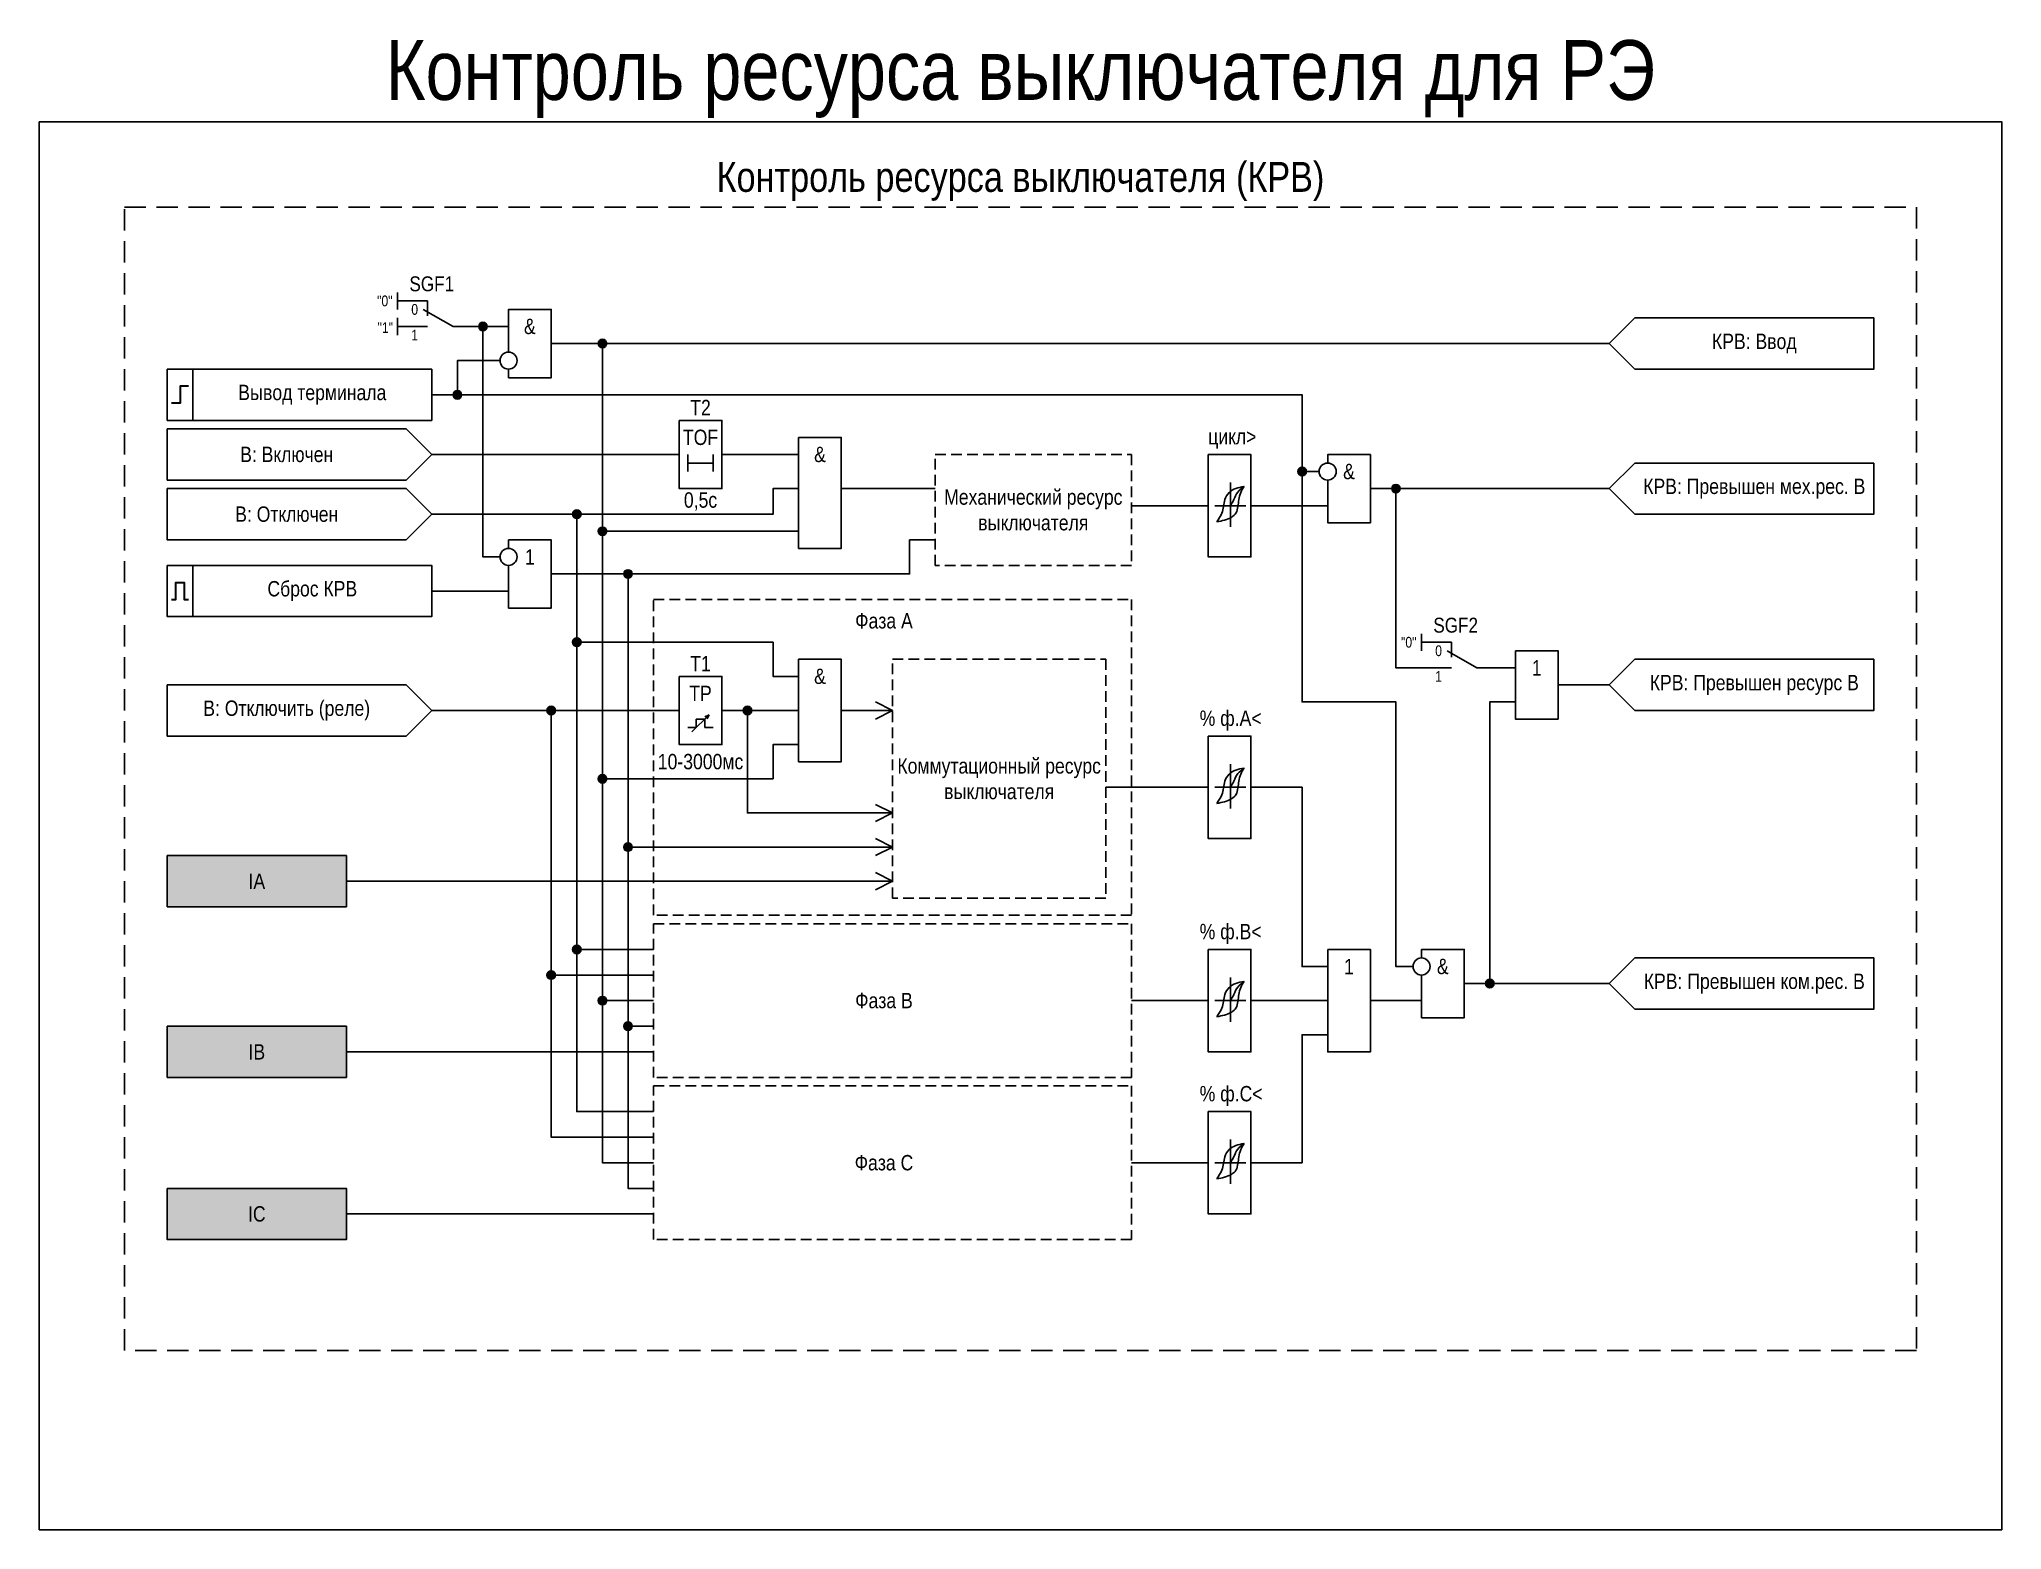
# Model space of a CAD drawing. Header units: millimetres. Extents: x 3 to 1350, y 3 to 186.
# Drawn here: x 438 to 668, y 3 to 177.7 of the extents above; entities that cross this region are included whole.
import ezdxf
from ezdxf.enums import TextEntityAlignment as Align

# ---------------------------------------------------------------- set-up
doc = ezdxf.new("R2010")
doc.units = ezdxf.units.MM
doc.linetypes.add('штриховая2', pattern=[0.375, 0.25, -0.125])
doc.layers.add('TEXT', color=7, linetype='Continuous', lineweight=25)
doc.layers.add('Основная', color=7, linetype='Continuous')
doc.styles.add('1.8_Gost_RD', font='ARIALN.TTF', dxfattribs={"height": 1.8})
doc.styles.add('2.5_Gost_RD', font='ARIALN.TTF', dxfattribs={"height": 2.5})
doc.styles.add('3.5_Gost_RD', font='ARIALN.TTF', dxfattribs={"height": 3.5})
doc.styles.add('Вывод', font='ARIALN.TTF', dxfattribs={"height": 2.5})
doc.styles.add('Компонент', font='ARIALN.TTF', dxfattribs={"height": 3.5})

msp = doc.modelspace()

# ---------------------------------------------------------------- texts
at = {"color": 30, "ltscale": 100, "width": 210, "attachment_point": 5, "style": '3.5_Gost_RD'}
for s, insert, char_height in [('{\\C3;Контроль ресурса выключателя для РЭ}', (553, 173), 7), ('\\pt38.5;Контроль ресурса выключателя (КРВ)', (553, 161), 3.5)]:
    msp.add_mtext(s, dxfattribs=dict(at, insert=insert, char_height=char_height))
at = {"ltscale": 100, "char_height": 1.8, "attachment_point": 5}
for s, insert, width, style in [('&', (495.5, 144), 5, '2.5_Gost_RD'), ('T2', (515.5, 134.5), 5, '2.5_Gost_RD'), ('TOF', (515.5, 131), 5, '2.5_Gost_RD'), ('&', (529.5, 129), 5, '2.5_Gost_RD'), ('&', (591.5, 127), 5, '2.5_Gost_RD'), ('0,5с', (515.5, 123.5), 5, '2.5_Gost_RD'), ('1', (495.5, 117), 5, '2.5_Gost_RD'), ('T1', (515.5, 104.5), 5, '2.5_Gost_RD'), ('&', (529.5, 103), 5, '2.5_Gost_RD'), ('1', (613.5, 104), 5, '2.5_Gost_RD'), ('TP', (515.5, 101), 5, '2.5_Gost_RD'), ('10-3000мс', (515.5, 93), 5, '2.5_Gost_RD'), ('{\\C0;IA}', (463.5, 79), 21, '1.8_Gost_RD'), ('1', (591.5, 69), 5, '2.5_Gost_RD'), ('&', (602.5, 69), 5, '2.5_Gost_RD'), ('{\\C0;IB}', (463.5, 59), 21, '1.8_Gost_RD'), ('{\\C0;IC}', (463.5, 40), 21, '1.8_Gost_RD')]:
    msp.add_mtext(s, dxfattribs=dict(at, insert=insert, width=width, style=style))
at = {"ltscale": 100, "attachment_point": 1}
for s, width, insert, char_height, style in [('"1"', 2, (477.65, 144.5), 1.25, '3.5_Gost_RD'), ('цикл>', 6, (575, 132), 1.8, '1.8_Gost_RD'), ('% ф.А<', 8.4285, (574, 99), 1.8, '1.8_Gost_RD'), ('% ф.B<', 8.4285, (574, 74), 1.8, '1.8_Gost_RD'), ('% ф.C<', 8.4285, (574, 55), 1.8, '1.8_Gost_RD')]:
    msp.add_mtext_dynamic_manual_height_columns(s, width=width, gutter_width=17.5, heights=[0], dxfattribs=dict(at, insert=insert, char_height=char_height, style=style))
at = {"layer": 'TEXT', "ltscale": 100, "char_height": 1.8, "width": 28, "attachment_point": 5, "style": '2.5_Gost_RD'}
for s, insert in [('КРВ: Ввод', (639, 142)), ('Вывод терминала', (470, 136)), ('В: Включен', (467, 129)), ('Механический ресурс выключателя', (554.5, 122.5)), ('КРВ: Превышен мех.рес. В', (639, 125)), ('В: Отключен', (467, 122)), ('Сброс КРВ', (470, 113)), ('Фаза А', (537, 109.5)), ('КРВ: Превышен ресурс В', (639, 102)), ('В: Отключить (реле)', (467, 99)), ('Коммутационный ресурс выключателя', (550.5, 91)), ('КРВ: Превышен ком.рес. В', (639, 67)), ('Фаза В', (537, 65)), ('Фаза С', (537, 46))]:
    msp.add_mtext(s, dxfattribs=dict(at, insert=insert))

# ---------------------------------------------------------------- blocks, each defined once
blk = doc.blocks.new('Точка')
at = {"ltscale": 100}
h = blk.add_hatch(color=256, dxfattribs=at)
h.dxf.hatch_style = 1
edge = h.paths.add_edge_path()
edge.add_arc((0, 0), 0.5, 0, 360)
blk.add_circle((0, 0), 0.5, dxfattribs=at)
blk = doc.blocks.new('*U958')
at = {"layer": 'Основная', "ltscale": 0.35}
blk.add_line((6, 6), (6, 2.5), dxfattribs=at)
at = {"layer": 'Основная', "color": 0}
blk.add_line((0, 0), (7, 4), dxfattribs=at)
blk = doc.blocks.new('*U1035')
at = {"layer": 'Основная', "color": 0}
for p, q in [((-3, 6), (-9, 6)), ((-3, 0), (-9, 0)), ((9, 0), (3, 0))]:
    blk.add_line(p, q, dxfattribs=at)
at = {"layer": 'Основная', "ltscale": 0.25, "xscale": -1}
blk.add_blockref('*U958', (3, 0), dxfattribs=at)
at = {"layer": 'Основная'}
for tag, height, style, p in [('ОУ', 3.5, 'Компонент', (-2, 10)), ('В1', 2.5, 'Вывод', (-13, 6)), ('В2', 2.5, 'Вывод', (-6, 4)), ('В3', 2.5, 'Вывод', (-6, -2))]:
    blk.add_attdef(tag, text='', height=height, dxfattribs=dict(at, style=style)).set_placement(p, align=Align.MIDDLE_CENTER)

# ---------------------------------------------------------------- hatches: boundary and pattern name
at = {"ltscale": 100, "true_color": 0x6bffb3}
h = msp.add_hatch(color=111, dxfattribs=at)
h.dxf.hatch_style = 1
h.paths.add_polyline_path([(453, 82), (474, 82), (474, 76), (453, 76)])
h = msp.add_hatch(color=111, dxfattribs=at)
h.dxf.hatch_style = 1
h.paths.add_polyline_path([(453, 62), (474, 62), (474, 56), (453, 56)])
h = msp.add_hatch(color=111, dxfattribs=at)
h.dxf.hatch_style = 1
h.paths.add_polyline_path([(453, 43), (474, 43), (474, 37), (453, 37)])

# ---------------------------------------------------------------- linework, layer by layer
at = {"ltscale": 100}
for p, q in [((480, 148), (480, 146)), ((480, 147), (481, 147)), ((480, 145), (480, 143)), ((480, 144), (481, 144)), ((575.79, 123), (577.6, 123)), ((579.42, 123), (577.6, 123)), ((600, 108), (600, 106)), ((600, 107), (601, 107)), ((532, 99), (538, 99)), ((515, 97), (514, 97)), ((514.5, 96.5), (516.5, 98.5)), ((516.5, 98.5), (515.99, 98.25)), ((516, 97), (517, 97)), ((516.5, 98.5), (516.26, 98.02)), ((575.79, 90), (577.6, 90)), ((579.42, 90), (577.6, 90)), ((575.79, 65), (577.6, 65)), ((579.42, 65), (577.6, 65)), ((575, 46), (566, 46)), ((575.79, 46), (577.6, 46)), ((579.42, 46), (577.6, 46))]:
    msp.add_line(p, q, dxfattribs=at)
for p, q in [((577.6, 125.72), (577.6, 120.52)), ((577.6, 92.72), (577.6, 87.52)), ((577.6, 67.72), (577.6, 62.52)), ((577.6, 48.72), (577.6, 43.52))]:
    msp.add_line(p, q)
at = {"color": 3, "ltscale": 100}
msp.add_lwpolyline([(438, 168), (668, 168), (668, 3), (438, 3)], close=True, dxfattribs=at)
at = {"linetype": 'штриховая2', "ltscale": 10}
msp.add_lwpolyline([(658, 24), (448, 24), (448, 158), (658, 158)], close=True, dxfattribs=at)
at = {"ltscale": 100}
for points in [[(493, 141), (493, 146), (498, 146), (498, 138), (493, 138), (493, 139)], [(487, 144), (493, 144)], [(487, 144), (490, 144), (490, 117), (492, 117)], [(498, 142), (622, 142)], [(498, 142), (504, 142), (504, 91), (524, 91), (524, 95), (527, 95)], [(498, 142), (504, 142), (504, 65), (510, 65)], [(498, 142), (504, 142), (504, 46), (510, 46)], [(484, 136), (487, 136), (487, 140), (492, 140)], [(484, 136), (586, 136), (586, 127), (588, 127)], [(484, 136), (586, 136), (586, 100), (597, 100), (597, 69), (599, 69)], [(484, 129), (513, 129)], [(514, 129), (514, 127)], [(517, 129), (517, 127)], [(518, 129), (527, 129)], [(589, 128), (589, 129), (594, 129), (594, 121), (589, 121), (589, 126)], [(514, 128), (517, 128)], [(484, 122), (524, 122), (524, 125), (527, 125)], [(532, 125), (540, 125), (540, 125), (543, 125)], [(594, 125), (597, 125), (597, 104), (603, 104)], [(594, 125), (622, 125)], [(594, 125), (598, 125)], [(484, 122), (501, 122), (501, 107), (524, 107), (524, 103), (527, 103)], [(484, 122), (501, 122), (501, 71), (510, 71)], [(484, 122), (501, 122), (501, 52), (510, 52)], [(566, 123), (575, 123)], [(580, 123), (589, 123)], [(527, 120), (504, 120)], [(493, 118), (493, 119), (498, 119), (498, 111), (493, 111), (493, 116)], [(498, 115), (540, 115), (540, 119), (543, 119)], [(498, 115), (507, 115), (507, 43), (510, 43)], [(498, 115), (507, 115), (507, 62), (510, 62)], [(498, 115), (507, 115), (507, 83), (538, 83)], [(484, 113), (493, 113)], [(607, 104), (611, 104)], [(616, 102), (622, 102)], [(484, 99), (513, 99)], [(484, 99), (498, 99), (498, 49), (510, 49)], [(484, 99), (498, 99), (498, 68), (510, 68)], [(518, 99), (527, 99)], [(518, 99), (521, 99), (521, 87), (538, 87)], [(536, 100), (538, 99), (536, 98)], [(605, 67), (608, 67), (608, 100), (611, 100)], [(515, 98), (515, 97)], [(515, 98), (516, 98)], [(516, 98), (516, 97)], [(563, 90), (575, 90)], [(580, 90), (586, 90), (586, 69), (589, 69)], [(536, 88), (538, 87), (536, 86)], [(536, 84), (538, 83), (536, 82)], [(474, 79), (538, 79)], [(536, 80), (538, 79), (536, 78)], [(600, 70), (600, 71), (605, 71), (605, 63), (600, 63), (600, 68)], [(605, 67), (622, 67)], [(566, 65), (575, 65)], [(580, 65), (589, 65)], [(594, 65), (600, 65)], [(580, 46), (586, 46), (586, 61), (589, 61)], [(474, 59), (510, 59)], [(474, 40), (510, 40)]]:
    msp.add_lwpolyline(points, dxfattribs=at)
for points in [[(453, 139), (456, 139), (456, 133), (453, 133)], [(453, 139), (484, 139), (484, 133), (453, 133)], [(513, 133), (518, 133), (518, 125), (513, 125)], [(527, 131), (532, 131), (532, 118), (527, 118)], [(575, 129), (580, 129), (580, 117), (575, 117)], [(453, 116), (456, 116), (456, 110), (453, 110)], [(611, 106), (616, 106), (616, 98), (611, 98)], [(527, 105), (532, 105), (532, 93), (527, 93)], [(513, 103), (518, 103), (518, 95), (513, 95)], [(575, 96), (580, 96), (580, 84), (575, 84)], [(453, 82), (474, 82), (474, 76), (453, 76)], [(575, 71), (580, 71), (580, 59), (575, 59)], [(589, 71), (594, 71), (594, 59), (589, 59)], [(453, 62), (474, 62), (474, 56), (453, 56)], [(575, 52), (580, 52), (580, 40), (575, 40)], [(453, 43), (474, 43), (474, 37), (453, 37)]]:
    msp.add_lwpolyline(points, close=True, dxfattribs=at)
at = {"lineweight": 30, "ltscale": 100}
for points in [[(455.5, 137), (454.5, 137), (454.5, 135), (453.5, 135)], [(453.5, 112), (454, 112), (454, 114), (455, 114), (455, 112), (455.5, 112)]]:
    msp.add_lwpolyline(points, dxfattribs=at)
at = {"color": 251, "linetype": 'штриховая2', "ltscale": 5, "true_color": 0x58595b}
for points in [[(543, 129), (566, 129), (566, 116), (543, 116)], [(510, 112), (566, 112), (566, 75), (510, 75)], [(510, 74), (566, 74), (566, 56), (510, 56)], [(510, 55), (566, 55), (566, 37), (510, 37)]]:
    msp.add_lwpolyline(points, close=True, dxfattribs=at)
at = {"linetype": 'штриховая2', "ltscale": 5}
msp.add_lwpolyline([(538, 105), (563, 105), (563, 77), (538, 77)], close=True, dxfattribs=at)
at = {"ltscale": 100}
for centre in [(493, 140), (589, 127), (600, 69)]:
    msp.add_circle(centre, 1, dxfattribs=at)
msp.add_circle((493, 117), 1)
for points in [[(576.8, 122.92), (576.95, 123.71), (577.44, 124.54), (579.2, 125.26)], [(577.6, 123), (578, 123.72), (578.47, 124.6), (579.2, 125.26)], [(578.48, 122.92), (578.6, 123.71), (578.81, 124.54), (579.2, 125.26)], [(576.8, 122.92), (576.6, 122.13), (576, 121.12)], [(578.48, 122.92), (578.25, 122.13), (577.76, 121.67), (576, 121.12)], [(576.8, 89.92), (576.95, 90.71), (577.44, 91.54), (579.2, 92.26)], [(577.6, 90), (578, 90.72), (578.47, 91.6), (579.2, 92.26)], [(578.48, 89.92), (578.6, 90.71), (578.81, 91.54), (579.2, 92.26)], [(576.8, 89.92), (576.6, 89.13), (576, 88.12)], [(578.48, 89.92), (578.25, 89.13), (577.76, 88.67), (576, 88.12)], [(576.8, 64.92), (576.95, 65.71), (577.44, 66.54), (579.2, 67.26)], [(577.6, 65), (578, 65.72), (578.47, 66.6), (579.2, 67.26)], [(578.48, 64.92), (578.6, 65.71), (578.81, 66.54), (579.2, 67.26)], [(576.8, 64.92), (576.6, 64.13), (576, 63.12)], [(578.48, 64.92), (578.25, 64.13), (577.76, 63.67), (576, 63.12)], [(576.8, 45.92), (576.95, 46.71), (577.44, 47.54), (579.2, 48.26)], [(577.6, 46), (578, 46.72), (578.47, 47.6), (579.2, 48.26)], [(578.48, 45.92), (578.6, 46.71), (578.81, 47.54), (579.2, 48.26)], [(576.8, 45.92), (576.6, 45.13), (576, 44.12)], [(578.48, 45.92), (578.25, 45.13), (577.76, 44.67), (576, 44.12)]]:
    msp.add_spline(points, degree=3)
at = {"layer": 'TEXT', "ltscale": 100}
for points in [[(653, 145), (653, 139), (625, 139), (622, 142), (625, 145)], [(453, 132), (453, 126), (481, 126), (484, 129), (481, 132)], [(653, 128), (653, 122), (625, 122), (622, 125), (625, 128)], [(453, 125), (453, 119), (481, 119), (484, 122), (481, 125)], [(453, 116), (484, 116), (484, 110), (453, 110)], [(653, 105), (653, 99), (625, 99), (622, 102), (625, 105)], [(453, 102), (453, 96), (481, 96), (484, 99), (481, 102)], [(653, 70), (653, 64), (625, 64), (622, 67), (625, 70)]]:
    msp.add_lwpolyline(points, close=True, dxfattribs=at)

# ---------------------------------------------------------------- block references
at = {"color": 2, "ltscale": 100}
for p in [(490, 144), (504, 142), (501, 122), (504, 120), (507, 115), (501, 107), (498, 99), (521, 99), (504, 91), (507, 83), (501, 71), (498, 68), (504, 65), (507, 62)]:
    msp.add_blockref('Точка', p, dxfattribs=at)
at = {"ltscale": 100}
for p in [(487, 136), (586, 127), (597, 125), (608, 67)]:
    msp.add_blockref('Точка', p, dxfattribs=at)
at = {"ltscale": 100, "xscale": 0.5, "yscale": 0.5, "zscale": 0.5}
msp.add_blockref('*U1035', (605, 104), dxfattribs=at).add_auto_attribs({'ОУ': 'SGF2', 'В1': '"0"', 'В2': '0', 'В3': '1'})
at = {"layer": 'Основная', "ltscale": 0.25, "xscale": 0.5, "yscale": 0.5, "zscale": 0.5}
msp.add_blockref('*U1035', (485, 144), dxfattribs=at).add_auto_attribs({'ОУ': 'SGF1', 'В1': '"0"', 'В2': '0', 'В3': '1'})

msp.set_redraw_order([(e.dxf.handle, doc.entitydb.next_handle()) for e in msp.query("TEXT MTEXT ATTDEF DIMENSION ARC_DIMENSION")])  # texts and dimensions are drawn at this point

doc.saveas('drawing.dxf')
